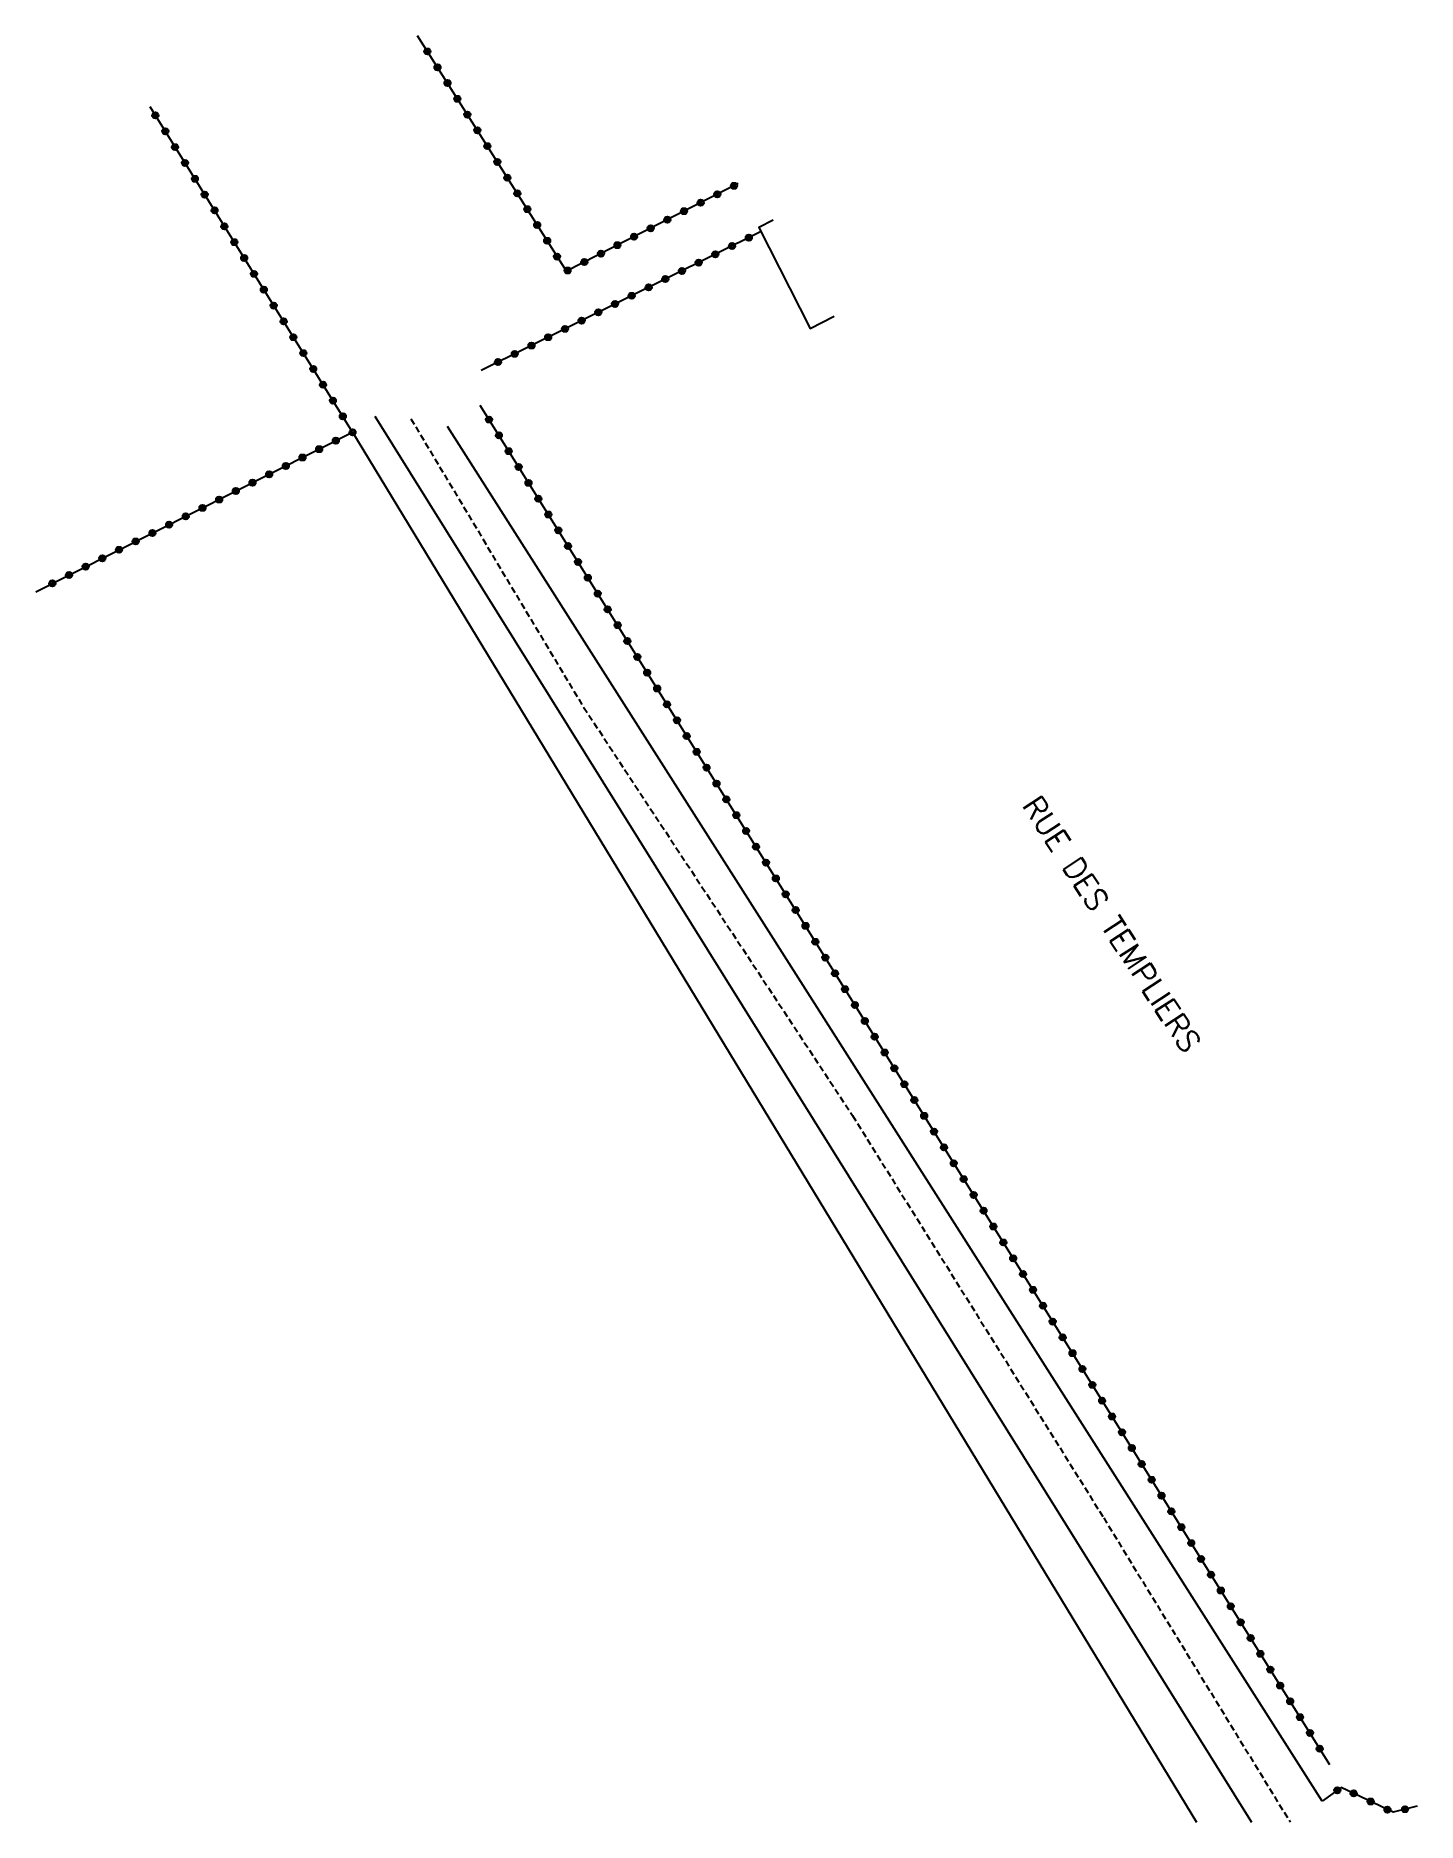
# Model space of a CAD drawing. Header units: millimetres. Extents: x 164000 to 165001, y 157998 to 159001.
# Drawn here: x 164318.5 to 164429.5, y 158000 to 158143.6 of the extents above; entities that cross this region are included whole.
import ezdxf
from ezdxf.enums import TextEntityAlignment as Align

# ---------------------------------------------------------------- set-up
doc = ezdxf.new("R2010")
doc.units = ezdxf.units.MM
doc.linetypes.add('DASHED', pattern=[0.75, 0.5, -0.25])
doc.layers.get('0').update_dxf_attribs({"linetype": 'CONTINUOUS'})
for name, color, linetype in [('W0001', 6, 'DASHED'), ('W0071', 7, 'CONTINUOUS'), ('W0101', 7, 'CONTINUOUS'), ('W0323', 7, 'CONTINUOUS'), ('W0330', 7, 'CONTINUOUS'), ('W0989', 7, 'CONTINUOUS')]:
    doc.layers.add(name, color=color, linetype=linetype)
doc.styles.get("Standard").update_dxf_attribs({"font": 'romans.shx', "width": 0.85})

msp = doc.modelspace()

# ---------------------------------------------------------------- texts
at = {"layer": 'W0989'}
msp.add_text('RUE DES TEMPLIERS', height=1.75, rotation=303.0822, dxfattribs=at).set_placement((164404.98, 158072.2), align=Align.MIDDLE_CENTER)

# ---------------------------------------------------------------- blocks, each defined once
blk = doc.blocks.new('t323o')
at = {"color": 0, "linetype": 'Continuous'}
for radius in [0.25, 0.15]:
    blk.add_circle((0, 0), radius, dxfattribs=at)

# ---------------------------------------------------------------- linework, layer by layer
at = {"layer": 'W0001'}
msp.add_lwpolyline([(164348.64, 158112.81), (164362.52, 158089.63), (164384.13, 158056.81), (164404.32, 158024.46), (164419.31, 158000)], dxfattribs=at)
at = {"layer": 'W0071'}
for points in [[(164345.74, 158113.02), (164416.2, 158000)], [(164421.87, 158001.7), (164351.57, 158112.2)]]:
    msp.add_lwpolyline(points, dxfattribs=at)
at = {"layer": 'W0101'}
msp.add_lwpolyline([(164377.75, 158128.78), (164376.59, 158128.2), (164380.72, 158120.08), (164382.66, 158121.07)], dxfattribs=at)
at = {"layer": 'W0323'}
for points in [[(164374.95, 158131.73), (164361.14, 158124.69), (164349.17, 158143.61)], [(164343.96, 158111.74), (164327.68, 158137.89)], [(164376.79, 158127.87), (164354.3, 158116.71)], [(164422.48, 158004.63), (164354.22, 158113.88)], [(164318.49, 158098.91), (164343.96, 158111.74)], [(164429.52, 158001.3), (164427.57, 158000.81), (164423.41, 158002.8), (164421.87, 158001.7)]]:
    msp.add_lwpolyline(points, dxfattribs=at)
at = {"layer": 'W0330'}
msp.add_lwpolyline([(164343.96, 158111.74), (164411.78, 158000)], dxfattribs=at)

# ---------------------------------------------------------------- block references
at = {"layer": 'W0323'}
for p, rotation in [((164349.97, 158142.35), 122.2989029970235), ((164350.78, 158141.08), 122.2989029970235), ((164351.58, 158139.81), 122.2989029970235), ((164352.38, 158138.54), 122.2989029970235), ((164328.11, 158137.21), 121.9007872002061), ((164353.18, 158137.27), 122.2989029970235), ((164328.9, 158135.93), 121.9007872002061), ((164353.98, 158136.01), 122.2989029970235), ((164329.69, 158134.66), 121.9007872002061), ((164330.48, 158133.39), 121.9007872002061), ((164354.78, 158134.74), 122.2989029970235), ((164355.58, 158133.47), 122.2989029970235), ((164331.28, 158132.11), 121.9007872002061), ((164356.39, 158132.2), 122.2989029970235), ((164332.07, 158130.84), 121.9007872002061), ((164357.19, 158130.94), 122.2989029970235), ((164373.26, 158130.87), 207.02125991193), ((164374.6, 158131.55), 207.02125991193), ((164332.86, 158129.57), 121.9007872002061), ((164357.99, 158129.67), 122.2989029970235), ((164370.59, 158129.51), 207.02125991193), ((164371.92, 158130.19), 207.02125991193), ((164333.65, 158128.29), 121.9007872002061), ((164358.79, 158128.4), 122.2989029970235), ((164367.91, 158128.14), 207.02125991193), ((164369.25, 158128.82), 207.02125991193), ((164334.45, 158127.02), 121.9007872002061), ((164359.59, 158127.13), 122.2989029970235), ((164365.24, 158126.78), 207.02125991193), ((164366.58, 158127.46), 207.02125991193), ((164374.45, 158126.71), 206.3936113196842), ((164375.8, 158127.38), 206.3936113196842), ((164335.24, 158125.75), 121.9007872002061), ((164360.39, 158125.86), 122.2989029970235), ((164362.57, 158125.42), 207.02125991193), ((164363.91, 158126.1), 207.02125991193), ((164371.77, 158125.38), 206.3936113196842), ((164373.11, 158126.05), 206.3936113196842), ((164336.03, 158124.47), 121.9007872002061), ((164361.23, 158124.74), 207.02125991193), ((164367.74, 158123.38), 206.3936113196842), ((164369.08, 158124.05), 206.3936113196842), ((164370.42, 158124.71), 206.3936113196842), ((164336.82, 158123.2), 121.9007872002061), ((164337.62, 158121.92), 121.9007872002061), ((164365.05, 158122.05), 206.3936113196842), ((164366.39, 158122.71), 206.3936113196842), ((164338.41, 158120.65), 121.9007872002061), ((164362.36, 158120.71), 206.3936113196842), ((164363.71, 158121.38), 206.3936113196842), ((164339.2, 158119.38), 121.9007872002061), ((164359.67, 158119.38), 206.3936113196842), ((164361.02, 158120.05), 206.3936113196842), ((164340, 158118.1), 121.9007872002061), ((164356.99, 158118.04), 206.3936113196842), ((164358.33, 158118.71), 206.3936113196842), ((164340.79, 158116.83), 121.9007872002061), ((164355.64, 158117.38), 206.3936113196842), ((164341.58, 158115.56), 121.9007872002061), ((164342.37, 158114.28), 121.9007872002061), ((164343.17, 158113.01), 121.9007872002061), ((164354.92, 158112.76), 121.9978866548387), ((164342.61, 158111.06), 26.72835945140141), ((164343.95, 158111.73), 26.72835945140141), ((164355.71, 158111.49), 121.9978866548387), ((164338.59, 158109.03), 26.72835945140141), ((164339.93, 158109.71), 26.72835945140141), ((164341.27, 158110.38), 26.72835945140141), ((164356.5, 158110.22), 121.9978866548387), ((164357.3, 158108.95), 121.9978866548387), ((164335.91, 158107.68), 26.72835945140141), ((164337.25, 158108.36), 26.72835945140141), ((164358.09, 158107.67), 121.9978866548387), ((164333.23, 158106.33), 26.72835945140141), ((164334.57, 158107.01), 26.72835945140141), ((164358.89, 158106.4), 121.9978866548387), ((164330.55, 158104.98), 26.72835945140141), ((164331.89, 158105.66), 26.72835945140141), ((164359.68, 158105.13), 121.9978866548387), ((164327.87, 158103.64), 26.72835945140141), ((164329.21, 158104.31), 26.72835945140141), ((164360.48, 158103.86), 121.9978866548387), ((164325.19, 158102.29), 26.72835945140141), ((164326.53, 158102.96), 26.72835945140141), ((164361.27, 158102.59), 121.9978866548387), ((164322.51, 158100.94), 26.72835945140141), ((164323.85, 158101.61), 26.72835945140141), ((164362.07, 158101.31), 121.9978866548387), ((164319.83, 158099.59), 26.72835945140141), ((164321.17, 158100.26), 26.72835945140141), ((164362.86, 158100.04), 121.9978866548387), ((164363.66, 158098.77), 121.9978866548387), ((164364.45, 158097.5), 121.9978866548387), ((164365.25, 158096.23), 121.9978866548387), ((164366.04, 158094.95), 121.9978866548387), ((164366.84, 158093.68), 121.9978866548387), ((164367.63, 158092.41), 121.9978866548387), ((164368.43, 158091.14), 121.9978866548387), ((164369.22, 158089.86), 121.9978866548387), ((164370.02, 158088.59), 121.9978866548387), ((164370.81, 158087.32), 121.9978866548387), ((164371.61, 158086.05), 121.9978866548387), ((164372.4, 158084.78), 121.9978866548387), ((164373.2, 158083.5), 121.9978866548387), ((164373.99, 158082.23), 121.9978866548387), ((164374.79, 158080.96), 121.9978866548387), ((164375.58, 158079.69), 121.9978866548387), ((164376.38, 158078.42), 121.9978866548387), ((164377.17, 158077.14), 121.9978866548387), ((164377.97, 158075.87), 121.9978866548387), ((164378.76, 158074.6), 121.9978866548387), ((164379.56, 158073.33), 121.9978866548387), ((164380.35, 158072.06), 121.9978866548387), ((164381.14, 158070.78), 121.9978866548387), ((164381.94, 158069.51), 121.9978866548387), ((164382.73, 158068.24), 121.9978866548387), ((164383.53, 158066.97), 121.9978866548387), ((164384.32, 158065.69), 121.9978866548387), ((164385.12, 158064.42), 121.9978866548387), ((164385.91, 158063.15), 121.9978866548387), ((164386.71, 158061.88), 121.9978866548387), ((164387.5, 158060.61), 121.9978866548387), ((164388.3, 158059.33), 121.9978866548387), ((164389.09, 158058.06), 121.9978866548387), ((164389.89, 158056.79), 121.9978866548387), ((164390.68, 158055.52), 121.9978866548387), ((164391.48, 158054.25), 121.9978866548387), ((164392.27, 158052.97), 121.9978866548387), ((164393.07, 158051.7), 121.9978866548387), ((164393.86, 158050.43), 121.9978866548387), ((164394.66, 158049.16), 121.9978866548387), ((164395.45, 158047.89), 121.9978866548387), ((164396.25, 158046.61), 121.9978866548387), ((164397.04, 158045.34), 121.9978866548387), ((164397.84, 158044.07), 121.9978866548387), ((164398.63, 158042.8), 121.9978866548387), ((164399.43, 158041.52), 121.9978866548387), ((164400.22, 158040.25), 121.9978866548387), ((164401.02, 158038.98), 121.9978866548387), ((164401.81, 158037.71), 121.9978866548387), ((164402.61, 158036.44), 121.9978866548387), ((164403.4, 158035.16), 121.9978866548387), ((164404.19, 158033.89), 121.9978866548387), ((164404.99, 158032.62), 121.9978866548387), ((164405.78, 158031.35), 121.9978866548387), ((164406.58, 158030.08), 121.9978866548387), ((164407.37, 158028.8), 121.9978866548387), ((164408.17, 158027.53), 121.9978866548387), ((164408.96, 158026.26), 121.9978866548387), ((164409.76, 158024.99), 121.9978866548387), ((164410.55, 158023.72), 121.9978866548387), ((164411.35, 158022.44), 121.9978866548387), ((164412.14, 158021.17), 121.9978866548387), ((164412.94, 158019.9), 121.9978866548387), ((164413.73, 158018.63), 121.9978866548387), ((164414.53, 158017.36), 121.9978866548387), ((164415.32, 158016.08), 121.9978866548387), ((164416.12, 158014.81), 121.9978866548387), ((164416.91, 158013.54), 121.9978866548387), ((164417.71, 158012.27), 121.9978866548387), ((164418.5, 158010.99), 121.9978866548387), ((164419.3, 158009.72), 121.9978866548387), ((164420.09, 158008.45), 121.9978866548387), ((164420.89, 158007.18), 121.9978866548387), ((164421.68, 158005.91), 121.9978866548387), ((164423.09, 158002.57), 215.5200080896522), ((164424.41, 158002.32), 154.5126246108566), ((164425.77, 158001.67), 154.5126246108566), ((164427.12, 158001.02), 154.5126246108566), ((164428.54, 158001.05), 193.994669563819)]:
    msp.add_blockref('t323o', p, dxfattribs=dict(at, rotation=rotation))

msp.set_redraw_order([(e.dxf.handle, doc.entitydb.next_handle()) for e in msp.query("TEXT MTEXT ATTDEF DIMENSION ARC_DIMENSION")])  # texts and dimensions are drawn at this point

doc.saveas('drawing.dxf')
